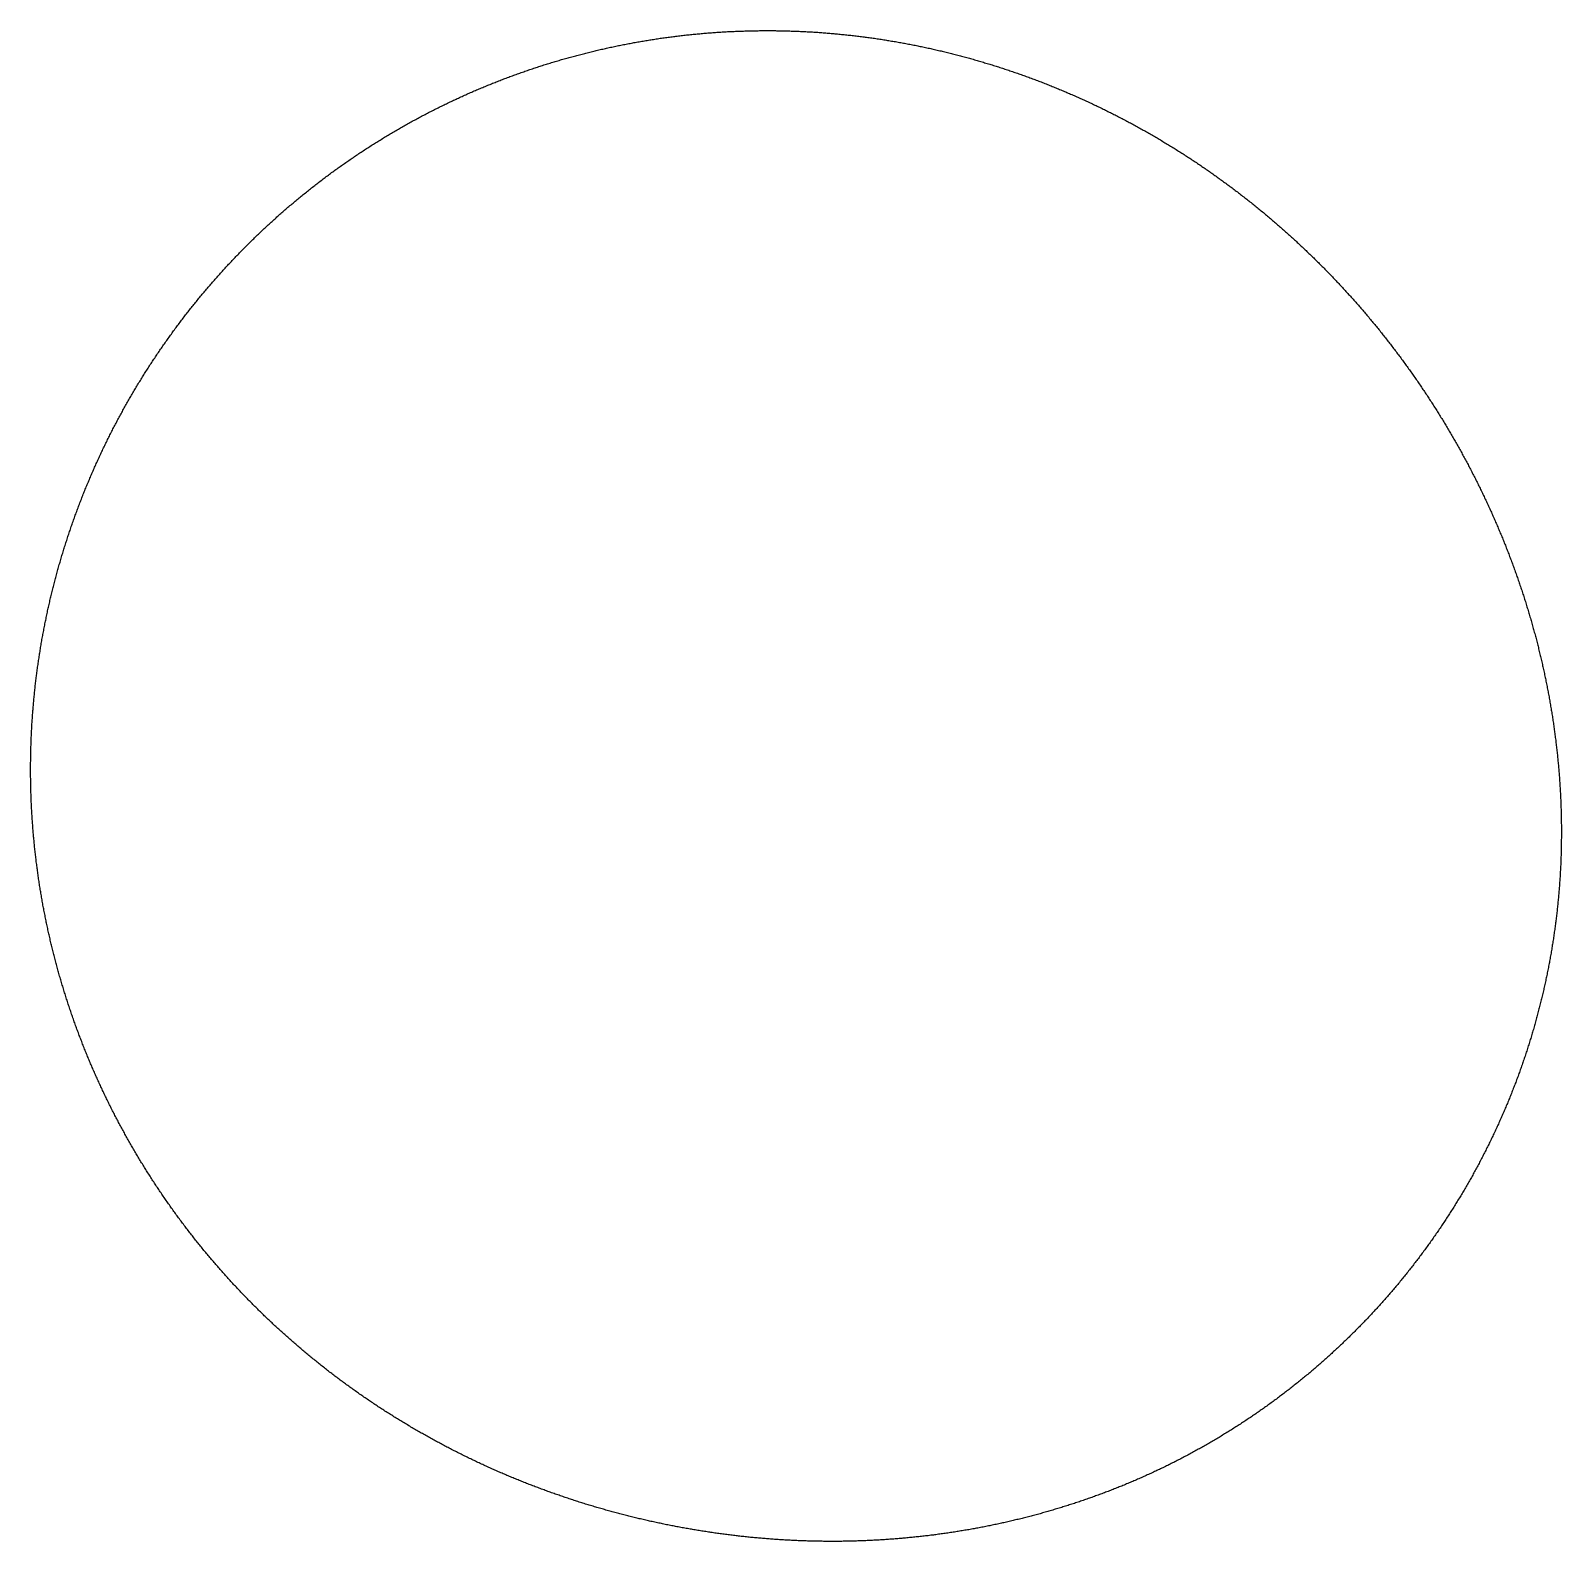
# Model space of a CAD drawing. Header units: metres. Extents: x -287 to 246, y -247 to 279.
import ezdxf

# ---------------------------------------------------------------- set-up
doc = ezdxf.new("R2010")
doc.units = ezdxf.units.M

msp = doc.modelspace()

# ---------------------------------------------------------------- linework, layer by layer
msp.add_lwpolyline([(245.51, 0), (245.51, -0.17), (245.51, -0.63), (245.51, -1.09), (245.5, -1.56), (245.5, -2.02), (245.49, -2.48), (245.49, -2.94), (245.48, -3.4), (245.48, -3.87), (245.47, -4.33), (245.47, -4.33), (245.46, -4.79), (245.45, -5.25), (245.44, -5.72), (245.43, -6.18), (245.42, -6.64), (245.41, -7.1), (245.4, -7.56), (245.38, -8.02), (245.37, -8.49), (245.35, -8.95), (245.33, -9.41), (245.32, -9.87), (245.3, -10.33), (245.28, -10.8), (245.26, -11.26), (245.24, -11.72), (245.22, -12.18), (245.19, -12.64), (245.17, -13.1), (245.14, -13.57), (245.12, -14.03), (245.09, -14.49), (245.06, -14.95), (245.03, -15.41), (245.01, -15.87), (244.97, -16.33), (244.94, -16.79), (244.91, -17.25), (244.88, -17.72), (244.84, -18.18), (244.81, -18.64), (244.77, -19.1), (244.74, -19.56), (244.7, -20.02), (244.66, -20.48), (244.62, -20.94), (244.58, -21.4), (244.54, -21.86), (244.5, -22.32), (244.46, -22.78), (244.41, -23.24), (244.37, -23.7), (244.32, -24.16), (244.28, -24.62), (244.23, -25.08), (244.18, -25.54), (244.14, -26), (244.09, -26.46), (244.04, -26.92), (243.99, -27.38), (243.93, -27.84), (243.88, -28.3), (243.83, -28.76), (243.77, -29.21), (243.72, -29.67), (243.66, -30.13), (243.6, -30.59), (243.55, -31.05), (243.49, -31.51), (243.43, -31.97), (243.37, -32.42), (243.31, -32.88), (243.24, -33.34), (243.18, -33.8), (243.12, -34.26), (243.05, -34.71), (242.98, -35.17), (242.92, -35.63), (242.85, -36.08), (242.78, -36.54), (242.71, -37), (242.64, -37.46), (242.57, -37.91), (242.5, -38.37), (242.43, -38.82), (242.35, -39.28), (242.28, -39.74), (242.2, -40.19), (242.13, -40.65), (242.05, -41.1), (241.97, -41.56), (241.9, -42.02), (241.82, -42.47), (241.74, -42.93), (241.65, -43.38), (241.57, -43.84), (241.49, -44.29), (241.41, -44.74), (241.32, -45.2), (241.24, -45.65), (241.15, -46.11), (241.06, -46.56), (240.97, -47.01), (240.88, -47.47), (240.79, -47.92), (240.7, -48.37), (240.61, -48.83), (240.52, -49.28), (240.43, -49.73), (240.33, -50.19), (240.24, -50.64), (240.14, -51.09), (240.05, -51.54), (239.95, -51.99), (239.85, -52.44), (239.75, -52.9), (239.65, -53.35), (239.55, -53.8), (239.45, -54.25), (239.35, -54.7), (239.24, -55.15), (239.14, -55.6), (239.03, -56.05), (238.93, -56.5), (238.82, -56.95), (238.71, -57.4), (238.6, -57.85), (238.5, -58.3), (238.39, -58.75), (238.27, -59.19), (238.16, -59.64), (238.05, -60.09), (237.94, -60.54), (237.82, -60.99), (237.71, -61.43), (237.59, -61.88), (237.47, -62.33), (237.36, -62.78), (237.24, -63.22), (237.12, -63.67), (237, -64.12), (236.88, -64.56), (236.75, -65.01), (236.63, -65.45), (236.51, -65.9), (236.38, -66.34), (236.26, -66.79), (236.13, -67.23), (236.01, -67.68), (235.88, -68.12), (235.75, -68.56), (235.62, -69.01), (235.49, -69.45), (235.36, -69.89), (235.23, -70.34), (235.09, -70.78), (234.96, -71.22), (234.82, -71.66), (234.69, -72.11), (234.55, -72.55), (234.42, -72.99), (234.28, -73.43), (234.14, -73.87), (234, -74.31), (233.86, -74.75), (233.72, -75.19), (233.58, -75.63), (233.43, -76.07), (233.29, -76.51), (233.15, -76.95), (233, -77.39), (232.86, -77.83), (232.71, -78.26), (232.56, -78.7), (232.41, -79.14), (232.26, -79.58), (232.11, -80.01), (231.96, -80.45), (231.81, -80.89), (231.66, -81.32), (231.5, -81.76), (231.35, -82.2), (231.19, -82.63), (231.04, -83.07), (230.88, -83.5), (230.72, -83.94), (230.57, -84.37), (230.41, -84.8), (230.25, -85.24), (230.09, -85.67), (229.92, -86.1), (229.76, -86.54), (229.6, -86.97), (229.43, -87.4), (229.27, -87.83), (229.1, -88.26), (228.94, -88.69), (228.77, -89.12), (228.6, -89.55), (228.43, -89.99), (228.26, -90.41), (228.09, -90.84), (227.92, -91.27), (227.75, -91.7), (227.58, -92.13), (227.4, -92.56), (227.23, -92.99), (227.05, -93.41), (226.88, -93.84), (226.7, -94.27), (226.52, -94.7), (226.34, -95.12), (226.16, -95.55), (225.98, -95.97), (225.8, -96.4), (225.62, -96.82), (225.44, -97.25), (225.25, -97.67), (225.07, -98.1), (224.88, -98.52), (224.7, -98.94), (224.51, -99.36), (224.32, -99.79), (224.14, -100.21), (223.95, -100.63), (223.76, -101.05), (223.57, -101.47), (223.37, -101.89), (223.18, -102.31), (222.99, -102.73), (222.8, -103.15), (222.6, -103.57), (222.41, -103.99), (222.21, -104.41), (222.01, -104.83), (221.82, -105.25), (221.62, -105.66), (221.42, -106.08), (221.22, -106.5), (221.02, -106.91), (220.81, -107.33), (220.61, -107.74), (220.41, -108.16), (220.21, -108.57), (220, -108.99), (219.79, -109.4), (219.59, -109.81), (219.38, -110.23), (219.17, -110.64), (218.97, -111.05), (218.76, -111.47), (218.55, -111.88), (218.33, -112.29), (218.12, -112.7), (217.91, -113.11), (217.7, -113.52), (217.48, -113.93), (217.27, -114.34), (217.05, -114.75), (216.84, -115.15), (216.62, -115.56), (216.4, -115.97), (216.18, -116.38), (215.96, -116.78), (215.74, -117.19), (215.52, -117.6), (215.3, -118), (215.08, -118.41), (214.85, -118.81), (214.63, -119.22), (214.41, -119.62), (214.18, -120.02), (213.95, -120.43), (213.73, -120.83), (213.5, -121.23), (213.27, -121.63), (213.04, -122.03), (212.81, -122.43), (212.58, -122.83), (212.35, -123.23), (212.12, -123.63), (211.88, -124.03), (211.65, -124.43), (211.41, -124.83), (211.18, -125.23), (210.94, -125.62), (210.71, -126.02), (210.47, -126.42), (210.23, -126.81), (209.99, -127.21), (209.75, -127.6), (209.51, -128), (209.27, -128.39), (209.03, -128.79), (208.79, -129.18), (208.54, -129.57), (208.3, -129.96), (208.05, -130.36), (207.81, -130.75), (207.56, -131.14), (207.31, -131.53), (207.06, -131.92), (206.82, -132.31), (206.57, -132.7), (206.32, -133.09), (206.07, -133.47), (205.81, -133.86), (205.56, -134.25), (205.31, -134.64), (205.06, -135.02), (204.8, -135.41), (204.55, -135.79), (204.29, -136.18), (204.03, -136.56), (203.78, -136.95), (203.52, -137.33), (203.26, -137.71), (203, -138.09), (202.74, -138.48), (202.48, -138.86), (202.22, -139.24), (201.95, -139.62), (201.69, -140), (201.43, -140.38), (201.16, -140.76), (200.9, -141.14), (200.63, -141.51), (200.36, -141.89), (200.1, -142.27), (199.83, -142.64), (199.56, -143.02), (199.29, -143.39), (199.02, -143.77), (198.75, -144.14), (198.48, -144.52), (198.2, -144.89), (197.93, -145.26), (197.66, -145.64), (197.38, -146.01), (197.11, -146.38), (196.83, -146.75), (196.56, -147.12), (196.28, -147.49), (196, -147.86), (195.72, -148.23), (195.44, -148.6), (195.16, -148.96), (194.88, -149.33), (194.6, -149.7), (194.32, -150.06), (194.04, -150.43), (193.75, -150.79), (193.47, -151.16), (193.18, -151.52), (192.9, -151.89), (192.61, -152.25), (192.32, -152.61), (192.04, -152.97), (191.75, -153.33), (191.46, -153.69), (191.17, -154.05), (190.88, -154.41), (190.59, -154.77), (190.3, -155.13), (190, -155.49), (189.71, -155.85), (189.42, -156.2), (189.12, -156.56), (188.83, -156.91), (188.53, -157.27), (188.24, -157.62), (187.94, -157.98), (187.64, -158.33), (187.34, -158.69), (187.04, -159.04), (186.74, -159.39), (186.44, -159.74), (186.14, -160.09), (185.84, -160.44), (185.54, -160.79), (185.24, -161.14), (184.93, -161.49), (184.63, -161.84), (184.32, -162.18), (184.02, -162.53), (183.71, -162.88), (183.4, -163.22), (183.1, -163.57), (182.79, -163.91), (182.48, -164.25), (182.17, -164.6), (181.86, -164.94), (181.55, -165.28), (181.24, -165.62), (180.93, -165.96), (180.61, -166.3), (180.3, -166.64), (179.99, -166.98), (179.67, -167.32), (179.36, -167.66), (179.04, -168), (178.72, -168.33), (178.41, -168.67), (178.09, -169.01), (177.77, -169.34), (177.45, -169.67), (177.13, -170.01), (176.81, -170.34), (176.49, -170.67), (176.17, -171.01), (175.85, -171.34), (175.52, -171.67), (175.2, -172), (174.88, -172.33), (174.55, -172.66), (174.23, -172.98), (173.9, -173.31), (173.57, -173.64), (173.25, -173.97), (172.92, -174.29), (172.59, -174.62), (172.26, -174.94), (171.93, -175.26), (171.6, -175.59), (171.27, -175.91), (170.94, -176.23), (170.61, -176.55), (170.28, -176.88), (169.94, -177.2), (169.61, -177.51), (169.27, -177.83), (168.94, -178.15), (168.6, -178.47), (168.27, -178.79), (167.93, -179.1), (167.59, -179.42), (167.25, -179.73), (166.92, -180.05), (166.58, -180.36), (166.24, -180.68), (165.9, -180.99), (165.56, -181.3), (165.21, -181.61), (164.87, -181.92), (164.53, -182.23), (164.19, -182.54), (163.84, -182.85), (163.5, -183.16), (163.15, -183.47), (162.81, -183.77), (162.46, -184.08), (162.11, -184.38), (161.77, -184.69), (161.42, -184.99), (161.07, -185.3), (160.72, -185.6), (160.37, -185.9), (160.02, -186.2), (159.67, -186.5), (159.32, -186.8), (158.97, -187.1), (158.62, -187.4), (158.26, -187.7), (157.91, -188), (157.55, -188.3), (157.2, -188.59), (156.84, -188.89), (156.49, -189.18), (156.13, -189.48), (155.78, -189.77), (155.42, -190.06), (155.06, -190.35), (154.7, -190.65), (154.34, -190.94), (153.98, -191.23), (153.62, -191.52), (153.26, -191.81), (152.9, -192.09), (152.54, -192.38), (152.18, -192.67), (151.81, -192.95), (151.45, -193.24), (151.09, -193.52), (150.72, -193.81), (150.36, -194.09), (149.99, -194.37), (149.62, -194.66), (149.26, -194.94), (148.89, -195.22), (148.52, -195.5), (148.15, -195.78), (147.79, -196.06), (147.42, -196.33), (147.05, -196.61), (146.68, -196.89), (146.31, -197.16), (145.93, -197.44), (145.56, -197.71), (145.19, -197.99), (144.82, -198.26), (144.44, -198.53), (144.07, -198.8), (143.7, -199.07), (143.32, -199.34), (142.95, -199.61), (142.57, -199.88), (142.19, -200.15), (141.82, -200.42), (141.44, -200.68), (141.06, -200.95), (140.68, -201.21), (140.3, -201.48), (139.92, -201.74), (139.54, -202.01), (139.16, -202.27), (138.78, -202.53), (138.4, -202.79), (138.02, -203.05), (137.64, -203.31), (137.25, -203.57), (136.87, -203.83), (136.49, -204.08), (136.1, -204.34), (135.72, -204.6), (135.33, -204.85), (134.95, -205.11), (134.56, -205.36), (134.17, -205.61), (133.78, -205.86), (133.4, -206.12), (133.01, -206.37), (132.62, -206.62), (132.23, -206.87), (131.84, -207.11), (131.45, -207.36), (131.06, -207.61), (130.67, -207.86), (130.28, -208.1), (129.89, -208.35), (129.49, -208.59), (129.1, -208.83), (128.71, -209.08), (128.31, -209.32), (127.92, -209.56), (127.53, -209.8), (127.13, -210.04), (126.73, -210.28), (126.34, -210.52), (125.94, -210.75), (125.55, -210.99), (125.15, -211.23), (124.75, -211.46), (124.35, -211.7), (123.95, -211.93), (123.55, -212.16), (123.15, -212.39), (122.75, -212.63), (122.35, -212.86), (121.95, -213.09), (121.55, -213.32), (121.15, -213.54), (120.75, -213.77), (120.35, -214), (119.94, -214.22), (119.54, -214.45), (119.14, -214.67), (118.73, -214.9), (118.33, -215.12), (117.92, -215.34), (117.52, -215.57), (117.11, -215.79), (116.7, -216.01), (116.3, -216.23), (115.89, -216.44), (115.48, -216.66), (115.07, -216.88), (114.67, -217.1), (114.26, -217.31), (113.85, -217.53), (113.44, -217.74), (113.03, -217.95), (112.62, -218.16), (112.21, -218.38), (111.8, -218.59), (111.38, -218.8), (110.97, -219.01), (110.56, -219.21), (110.15, -219.42), (109.73, -219.63), (109.32, -219.84), (108.91, -220.04), (108.49, -220.25), (108.08, -220.45), (107.66, -220.65), (107.25, -220.85), (106.83, -221.06), (106.41, -221.26), (106, -221.46), (105.58, -221.66), (105.16, -221.85), (104.74, -222.05), (104.33, -222.25), (103.91, -222.44), (103.49, -222.64), (103.07, -222.83), (102.65, -223.03), (102.23, -223.22), (101.81, -223.41), (101.39, -223.6), (100.97, -223.79), (100.55, -223.98), (100.13, -224.17), (99.7, -224.36), (99.28, -224.55), (98.86, -224.73), (98.43, -224.92), (98.01, -225.11), (97.59, -225.29), (97.16, -225.47), (96.74, -225.66), (96.31, -225.84), (95.89, -226.02), (95.46, -226.2), (95.04, -226.38), (94.61, -226.56), (94.18, -226.73), (93.76, -226.91), (93.33, -227.09), (92.9, -227.26), (92.47, -227.44), (92.05, -227.61), (91.62, -227.78), (91.19, -227.95), (90.76, -228.13), (90.33, -228.3), (89.9, -228.47), (89.47, -228.63), (89.04, -228.8), (88.61, -228.97), (88.18, -229.14), (87.75, -229.3), (87.31, -229.47), (86.88, -229.63), (86.45, -229.79), (86.02, -229.96), (85.58, -230.12), (85.15, -230.28), (84.72, -230.44), (84.28, -230.6), (83.85, -230.76), (83.41, -230.91), (82.98, -231.07), (82.54, -231.23), (82.11, -231.38), (81.67, -231.54), (81.24, -231.69), (80.8, -231.84), (80.37, -231.99), (79.93, -232.15), (79.49, -232.3), (79.06, -232.45), (78.62, -232.59), (78.18, -232.74), (77.74, -232.89), (77.3, -233.04), (76.87, -233.18), (76.43, -233.33), (75.99, -233.47), (75.55, -233.62), (75.11, -233.76), (74.67, -233.9), (74.23, -234.04), (73.79, -234.18), (73.35, -234.32), (72.91, -234.46), (72.47, -234.6), (72.02, -234.74), (71.58, -234.87), (71.14, -235.01), (70.7, -235.14), (70.26, -235.28), (69.81, -235.41), (69.37, -235.54), (68.93, -235.67), (68.49, -235.8), (68.04, -235.93), (67.6, -236.06), (67.15, -236.19), (66.71, -236.32), (66.27, -236.45), (65.82, -236.57), (65.38, -236.7), (64.93, -236.82), (64.49, -236.95), (64.04, -237.07), (63.6, -237.19), (63.15, -237.31), (62.7, -237.43), (62.26, -237.55), (61.81, -237.67), (61.36, -237.79), (60.92, -237.91), (60.47, -238.03), (60.02, -238.14), (59.58, -238.26), (59.13, -238.37), (58.68, -238.49), (58.23, -238.6), (57.78, -238.71), (57.33, -238.82), (56.89, -238.93), (56.44, -239.04), (55.99, -239.15), (55.54, -239.26), (55.09, -239.37), (54.64, -239.47), (54.19, -239.58), (53.74, -239.68), (53.29, -239.79), (52.84, -239.89), (52.39, -239.99), (51.94, -240.1), (51.49, -240.2), (51.04, -240.3), (50.58, -240.4), (50.13, -240.5), (49.68, -240.59), (49.23, -240.69), (48.78, -240.79), (48.33, -240.88), (47.87, -240.98), (47.42, -241.07), (46.97, -241.16), (46.52, -241.26), (46.06, -241.35), (45.61, -241.44), (45.16, -241.53), (44.7, -241.62), (44.25, -241.71), (43.8, -241.79), (43.34, -241.88), (42.89, -241.97), (42.43, -242.05), (41.98, -242.14), (41.52, -242.22), (41.07, -242.3), (40.62, -242.39), (40.16, -242.47), (39.71, -242.55), (39.25, -242.63), (38.79, -242.71), (38.34, -242.79), (37.88, -242.86), (37.43, -242.94), (36.97, -243.02), (36.52, -243.09), (36.06, -243.17), (35.6, -243.24), (35.15, -243.31), (34.69, -243.38), (34.23, -243.46), (33.78, -243.53), (33.32, -243.6), (32.86, -243.66), (32.41, -243.73), (31.95, -243.8), (31.49, -243.87), (31.03, -243.93), (30.58, -244), (30.12, -244.06), (29.66, -244.12), (29.2, -244.19), (28.75, -244.25), (28.29, -244.31), (27.83, -244.37), (27.37, -244.43), (26.91, -244.49), (26.45, -244.55), (26, -244.6), (25.54, -244.66), (25.08, -244.72), (24.62, -244.77), (24.16, -244.83), (23.7, -244.88), (23.24, -244.93), (22.78, -244.98), (22.32, -245.03), (21.87, -245.08), (21.41, -245.13), (20.95, -245.18), (20.49, -245.23), (20.03, -245.28), (19.57, -245.32), (19.11, -245.37), (18.65, -245.41), (18.19, -245.46), (17.73, -245.5), (17.27, -245.54), (16.81, -245.59), (16.35, -245.63), (15.89, -245.67), (15.43, -245.71), (14.97, -245.75), (14.5, -245.78), (14.04, -245.82), (13.58, -245.86), (13.12, -245.89), (12.66, -245.93), (12.2, -245.96), (11.74, -245.99), (11.28, -246.03), (10.82, -246.06), (10.36, -246.09), (9.9, -246.12), (9.43, -246.15), (8.97, -246.18), (8.51, -246.21), (8.05, -246.23), (7.59, -246.26), (7.13, -246.29), (6.67, -246.31), (6.21, -246.33), (5.74, -246.36), (5.28, -246.38), (4.82, -246.4), (4.36, -246.42), (3.9, -246.44), (3.44, -246.46), (2.97, -246.48), (2.51, -246.5), (2.05, -246.52), (1.59, -246.53), (1.13, -246.55), (0.66, -246.56), (0.2, -246.58), (-0.26, -246.59), (-0.72, -246.61), (-1.18, -246.62), (-1.65, -246.63), (-2.11, -246.64), (-2.57, -246.65), (-3.03, -246.66), (-3.49, -246.67), (-3.96, -246.67), (-4.42, -246.68), (-4.88, -246.69), (-5.34, -246.69), (-5.8, -246.7), (-6.27, -246.7), (-6.73, -246.7), (-7.19, -246.7), (-7.65, -246.71), (-8.11, -246.71), (-8.58, -246.71), (-9.04, -246.7), (-9.5, -246.7), (-9.96, -246.7), (-10.42, -246.7), (-10.89, -246.69), (-11.35, -246.69), (-11.81, -246.68), (-12.27, -246.68), (-12.74, -246.67), (-13.2, -246.66), (-13.66, -246.66), (-14.12, -246.65), (-14.58, -246.64), (-15.05, -246.63), (-15.51, -246.61), (-15.97, -246.6), (-16.43, -246.59), (-16.89, -246.58), (-17.36, -246.56), (-17.82, -246.55), (-18.28, -246.53), (-18.74, -246.51), (-19.2, -246.5), (-19.66, -246.48), (-20.13, -246.46), (-20.59, -246.44), (-21.05, -246.42), (-21.51, -246.4), (-21.97, -246.38), (-22.43, -246.36), (-22.9, -246.33), (-23.36, -246.31), (-23.82, -246.28), (-24.28, -246.26), (-24.74, -246.23), (-25.2, -246.21), (-25.66, -246.18), (-26.13, -246.15), (-26.59, -246.12), (-27.05, -246.09), (-27.51, -246.06), (-27.97, -246.03), (-28.43, -246), (-28.89, -245.96), (-29.35, -245.93), (-29.81, -245.9), (-30.27, -245.86), (-30.74, -245.83), (-31.2, -245.79), (-31.66, -245.75), (-32.12, -245.71), (-32.58, -245.68), (-33.04, -245.64), (-33.5, -245.6), (-33.96, -245.56), (-34.42, -245.51), (-34.88, -245.47), (-35.34, -245.43), (-35.8, -245.38), (-36.26, -245.34), (-36.72, -245.3), (-37.18, -245.25), (-37.64, -245.2), (-38.1, -245.16), (-38.56, -245.11), (-39.02, -245.06), (-39.48, -245.01), (-39.94, -244.96), (-40.4, -244.91), (-40.85, -244.86), (-41.31, -244.8), (-41.77, -244.75), (-42.23, -244.7), (-42.69, -244.64), (-43.15, -244.59), (-43.61, -244.53), (-44.07, -244.47), (-44.53, -244.41), (-44.98, -244.36), (-45.44, -244.3), (-45.9, -244.24), (-46.36, -244.18), (-46.82, -244.12), (-47.27, -244.05), (-47.73, -243.99), (-48.19, -243.93), (-48.65, -243.86), (-49.11, -243.8), (-49.56, -243.73), (-50.02, -243.67), (-50.48, -243.6), (-50.93, -243.53), (-51.39, -243.46), (-51.85, -243.39), (-52.31, -243.32), (-52.76, -243.25), (-53.22, -243.18), (-53.67, -243.11), (-54.13, -243.04), (-54.59, -242.96), (-55.04, -242.89), (-55.5, -242.81), (-55.96, -242.74), (-56.41, -242.66), (-56.87, -242.59), (-57.32, -242.51), (-57.78, -242.43), (-58.23, -242.35), (-58.69, -242.27), (-59.14, -242.19), (-59.6, -242.11), (-60.05, -242.03), (-60.51, -241.94), (-60.96, -241.86), (-61.42, -241.77), (-61.87, -241.69), (-62.32, -241.6), (-62.78, -241.52), (-63.23, -241.43), (-63.69, -241.34), (-64.14, -241.25), (-64.59, -241.16), (-65.05, -241.07), (-65.5, -240.98), (-65.95, -240.89), (-66.41, -240.8), (-66.86, -240.71), (-67.31, -240.61), (-67.76, -240.52), (-68.22, -240.42), (-68.67, -240.33), (-69.12, -240.23), (-69.57, -240.13), (-70.02, -240.04), (-70.47, -239.94), (-70.93, -239.84), (-71.38, -239.74), (-71.83, -239.64), (-72.28, -239.54), (-72.73, -239.43), (-73.18, -239.33), (-73.63, -239.23), (-74.08, -239.12), (-74.53, -239.02), (-74.98, -238.91), (-75.43, -238.81), (-75.88, -238.7), (-76.33, -238.59), (-76.78, -238.48), (-77.23, -238.37), (-77.68, -238.26), (-78.12, -238.15), (-78.57, -238.04), (-79.02, -237.93), (-79.47, -237.82), (-79.92, -237.7), (-80.37, -237.59), (-80.81, -237.47), (-81.26, -237.36), (-81.71, -237.24), (-82.15, -237.13), (-82.6, -237.01), (-83.05, -236.89), (-83.49, -236.77), (-83.94, -236.65), (-84.39, -236.53), (-84.83, -236.41), (-85.28, -236.29), (-85.72, -236.16), (-86.17, -236.04), (-86.61, -235.92), (-87.06, -235.79), (-87.5, -235.67), (-87.95, -235.54), (-88.39, -235.41), (-88.84, -235.29), (-89.28, -235.16), (-89.73, -235.03), (-90.17, -234.9), (-90.61, -234.77), (-91.06, -234.64), (-91.5, -234.51), (-91.94, -234.37), (-92.38, -234.24), (-92.83, -234.11), (-93.27, -233.97), (-93.71, -233.84), (-94.15, -233.7), (-94.59, -233.56), (-95.03, -233.43), (-95.48, -233.29), (-95.92, -233.15), (-96.36, -233.01), (-96.8, -232.87), (-97.24, -232.73), (-97.68, -232.59), (-98.12, -232.44), (-98.56, -232.3), (-99, -232.16), (-99.43, -232.01), (-99.87, -231.87), (-100.31, -231.72), (-100.75, -231.58), (-101.19, -231.43), (-101.63, -231.28), (-102.06, -231.13), (-102.5, -230.98), (-102.94, -230.83), (-103.37, -230.68), (-103.81, -230.53), (-104.25, -230.38), (-104.68, -230.23), (-105.12, -230.07), (-105.56, -229.92), (-105.99, -229.76), (-106.43, -229.61), (-106.86, -229.45), (-107.3, -229.3), (-107.73, -229.14), (-108.16, -228.98), (-108.6, -228.82), (-109.03, -228.66), (-109.46, -228.5), (-109.9, -228.34), (-110.33, -228.18), (-110.76, -228.01), (-111.2, -227.85), (-111.63, -227.69), (-112.06, -227.52), (-112.49, -227.36), (-112.92, -227.19), (-113.35, -227.02), (-113.78, -226.86), (-114.21, -226.69), (-114.64, -226.52), (-115.07, -226.35), (-115.5, -226.18), (-115.93, -226.01), (-116.36, -225.84), (-116.79, -225.67), (-117.22, -225.49), (-117.65, -225.32), (-118.08, -225.15), (-118.5, -224.97), (-118.93, -224.8), (-119.36, -224.62), (-119.79, -224.44), (-120.21, -224.26), (-120.64, -224.09), (-121.06, -223.91), (-121.49, -223.73), (-121.92, -223.55), (-122.34, -223.37), (-122.77, -223.18), (-123.19, -223), (-123.61, -222.82), (-124.04, -222.63), (-124.46, -222.45), (-124.89, -222.26), (-125.31, -222.08), (-125.73, -221.89), (-126.15, -221.7), (-126.58, -221.52), (-127, -221.33), (-127.42, -221.14), (-127.84, -220.95), (-128.26, -220.76), (-128.68, -220.57), (-129.1, -220.37), (-129.52, -220.18), (-129.94, -219.99), (-130.36, -219.79), (-130.78, -219.6), (-131.2, -219.4), (-131.62, -219.21), (-132.04, -219.01), (-132.45, -218.81), (-132.87, -218.61), (-133.29, -218.42), (-133.7, -218.22), (-134.12, -218.02), (-134.54, -217.81), (-134.95, -217.61), (-135.37, -217.41), (-135.78, -217.21), (-136.2, -217), (-136.61, -216.8), (-137.03, -216.59), (-137.44, -216.39), (-137.85, -216.18), (-138.27, -215.98), (-138.68, -215.77), (-139.09, -215.56), (-139.51, -215.35), (-139.92, -215.14), (-140.33, -214.93), (-140.74, -214.72), (-141.15, -214.51), (-141.56, -214.29), (-141.97, -214.08), (-142.38, -213.87), (-142.79, -213.65), (-143.2, -213.44), (-143.61, -213.22), (-144.02, -213.01), (-144.42, -212.79), (-144.83, -212.57), (-145.24, -212.35), (-145.65, -212.13), (-146.05, -211.91), (-146.46, -211.69), (-146.86, -211.47), (-147.27, -211.25), (-147.67, -211.03), (-148.08, -210.8), (-148.48, -210.58), (-148.89, -210.36), (-149.29, -210.13), (-149.69, -209.91), (-150.1, -209.68), (-150.5, -209.45), (-150.9, -209.22), (-151.3, -209), (-151.7, -208.77), (-152.1, -208.54), (-152.51, -208.31), (-152.91, -208.07), (-153.31, -207.84), (-153.7, -207.61), (-154.1, -207.38), (-154.5, -207.14), (-154.9, -206.91), (-155.3, -206.67), (-155.7, -206.44), (-156.09, -206.2), (-156.49, -205.96), (-156.89, -205.73), (-157.28, -205.49), (-157.68, -205.25), (-158.07, -205.01), (-158.47, -204.77), (-158.86, -204.53), (-159.26, -204.29), (-159.65, -204.04), (-160.04, -203.8), (-160.43, -203.56), (-160.83, -203.31), (-161.22, -203.07), (-161.61, -202.82), (-162, -202.58), (-162.39, -202.33), (-162.78, -202.08), (-163.17, -201.83), (-163.56, -201.59), (-163.95, -201.34), (-164.34, -201.09), (-164.73, -200.84), (-165.12, -200.58), (-165.5, -200.33), (-165.89, -200.08), (-166.28, -199.83), (-166.66, -199.57), (-167.05, -199.32), (-167.43, -199.06), (-167.82, -198.81), (-168.2, -198.55), (-168.59, -198.29), (-168.97, -198.04), (-169.35, -197.78), (-169.74, -197.52), (-170.12, -197.26), (-170.5, -197), (-170.88, -196.74), (-171.26, -196.48), (-171.64, -196.21), (-172.02, -195.95), (-172.4, -195.69), (-172.78, -195.42), (-173.16, -195.16), (-173.54, -194.89), (-173.92, -194.63), (-174.29, -194.36), (-174.67, -194.09), (-175.05, -193.82), (-175.42, -193.55), (-175.8, -193.29), (-176.17, -193.02), (-176.55, -192.75), (-176.92, -192.47), (-177.3, -192.2), (-177.67, -191.93), (-178.04, -191.66), (-178.41, -191.38), (-178.79, -191.11), (-179.16, -190.83), (-179.53, -190.56), (-179.9, -190.28), (-180.27, -190.01), (-180.64, -189.73), (-181.01, -189.45), (-181.38, -189.17), (-181.74, -188.89), (-182.11, -188.61), (-182.48, -188.33), (-182.85, -188.05), (-183.21, -187.77), (-183.58, -187.49), (-183.94, -187.2), (-184.31, -186.92), (-184.67, -186.64), (-185.04, -186.35), (-185.4, -186.07), (-185.76, -185.78), (-186.13, -185.49), (-186.49, -185.2), (-186.85, -184.92), (-187.21, -184.63), (-187.57, -184.34), (-187.93, -184.05), (-188.29, -183.76), (-188.65, -183.47), (-189.01, -183.18), (-189.37, -182.88), (-189.72, -182.59), (-190.08, -182.3), (-190.44, -182), (-190.79, -181.71), (-191.15, -181.41), (-191.5, -181.12), (-191.86, -180.82), (-192.21, -180.53), (-192.57, -180.23), (-192.92, -179.93), (-193.27, -179.63), (-193.62, -179.33), (-193.97, -179.03), (-194.33, -178.73), (-194.68, -178.43), (-195.03, -178.13), (-195.38, -177.83), (-195.72, -177.52), (-196.07, -177.22), (-196.42, -176.91), (-196.77, -176.61), (-197.11, -176.3), (-197.46, -176), (-197.81, -175.69), (-198.15, -175.38), (-198.5, -175.08), (-198.84, -174.77), (-199.18, -174.46), (-199.53, -174.15), (-199.87, -173.84), (-200.21, -173.53), (-200.55, -173.22), (-200.9, -172.91), (-201.24, -172.59), (-201.58, -172.28), (-201.92, -171.97), (-202.25, -171.65), (-202.59, -171.34), (-202.93, -171.02), (-203.27, -170.71), (-203.6, -170.39), (-203.94, -170.07), (-204.28, -169.76), (-204.61, -169.44), (-204.95, -169.12), (-205.28, -168.8), (-205.61, -168.48), (-205.95, -168.16), (-206.28, -167.84), (-206.61, -167.52), (-206.94, -167.19), (-207.27, -166.87), (-207.6, -166.55), (-207.93, -166.22), (-208.26, -165.9), (-208.59, -165.58), (-208.92, -165.25), (-209.25, -164.92), (-209.57, -164.6), (-209.9, -164.27), (-210.22, -163.94), (-210.55, -163.61), (-210.87, -163.28), (-211.2, -162.95), (-211.52, -162.62), (-211.84, -162.29), (-212.17, -161.96), (-212.49, -161.63), (-212.81, -161.3), (-213.13, -160.97), (-213.45, -160.63), (-213.77, -160.3), (-214.09, -159.96), (-214.41, -159.63), (-214.73, -159.29), (-215.04, -158.96), (-215.36, -158.62), (-215.68, -158.28), (-215.99, -157.95), (-216.31, -157.61), (-216.62, -157.27), (-216.93, -156.93), (-217.25, -156.59), (-217.56, -156.25), (-217.87, -155.91), (-218.18, -155.57), (-218.49, -155.23), (-218.8, -154.88), (-219.11, -154.54), (-219.42, -154.2), (-219.73, -153.85), (-220.04, -153.51), (-220.35, -153.16), (-220.65, -152.82), (-220.96, -152.47), (-221.26, -152.12), (-221.57, -151.78), (-221.87, -151.43), (-222.18, -151.08), (-222.48, -150.73), (-222.78, -150.38), (-223.08, -150.03), (-223.39, -149.68), (-223.69, -149.33), (-223.99, -148.98), (-224.29, -148.63), (-224.58, -148.28), (-224.88, -147.92), (-225.18, -147.57), (-225.48, -147.21), (-225.77, -146.86), (-226.07, -146.51), (-226.36, -146.15), (-226.66, -145.79), (-226.95, -145.44), (-227.25, -145.08), (-227.54, -144.72), (-227.83, -144.36), (-228.12, -144.01), (-228.41, -143.65), (-228.7, -143.29), (-228.99, -142.93), (-229.28, -142.57), (-229.57, -142.21), (-229.86, -141.84), (-230.15, -141.48), (-230.43, -141.12), (-230.72, -140.76), (-231, -140.39), (-231.29, -140.03), (-231.57, -139.66), (-231.86, -139.3), (-232.14, -138.93), (-232.42, -138.57), (-232.7, -138.2), (-232.98, -137.83), (-233.26, -137.47), (-233.54, -137.1), (-233.82, -136.73), (-234.1, -136.36), (-234.38, -135.99), (-234.66, -135.62), (-234.93, -135.25), (-235.21, -134.88), (-235.48, -134.51), (-235.76, -134.14), (-236.03, -133.77), (-236.3, -133.39), (-236.58, -133.02), (-236.85, -132.65), (-237.12, -132.27), (-237.39, -131.9), (-237.66, -131.52), (-237.93, -131.15), (-238.2, -130.77), (-238.47, -130.4), (-238.73, -130.02), (-239, -129.64), (-239.27, -129.26), (-239.53, -128.88), (-239.8, -128.51), (-240.06, -128.13), (-240.33, -127.75), (-240.59, -127.37), (-240.85, -126.99), (-241.11, -126.61), (-241.37, -126.22), (-241.63, -125.84), (-241.89, -125.46), (-242.15, -125.08), (-242.41, -124.69), (-242.67, -124.31), (-242.92, -123.93), (-243.18, -123.54), (-243.43, -123.16), (-243.69, -122.77), (-243.94, -122.38), (-244.2, -122), (-244.45, -121.61), (-244.7, -121.22), (-244.95, -120.84), (-245.2, -120.45), (-245.45, -120.06), (-245.7, -119.67), (-245.95, -119.28), (-246.2, -118.89), (-246.45, -118.5), (-246.69, -118.11), (-246.94, -117.72), (-247.19, -117.33), (-247.43, -116.93), (-247.67, -116.54), (-247.92, -116.15), (-248.16, -115.76), (-248.4, -115.36), (-248.64, -114.97), (-248.88, -114.57), (-249.12, -114.18), (-249.36, -113.78), (-249.6, -113.39), (-249.84, -112.99), (-250.08, -112.59), (-250.31, -112.2), (-250.55, -111.8), (-250.78, -111.4), (-251.02, -111), (-251.25, -110.61), (-251.49, -110.21), (-251.72, -109.81), (-251.95, -109.41), (-252.18, -109.01), (-252.41, -108.61), (-252.64, -108.2), (-252.87, -107.8), (-253.1, -107.4), (-253.32, -107), (-253.55, -106.6), (-253.78, -106.19), (-254, -105.79), (-254.23, -105.39), (-254.45, -104.98), (-254.67, -104.58), (-254.9, -104.17), (-255.12, -103.77), (-255.34, -103.36), (-255.56, -102.95), (-255.78, -102.55), (-256, -102.14), (-256.22, -101.73), (-256.43, -101.33), (-256.65, -100.92), (-256.87, -100.51), (-257.08, -100.1), (-257.3, -99.69), (-257.51, -99.28), (-257.72, -98.87), (-257.94, -98.46), (-258.15, -98.05), (-258.36, -97.64), (-258.57, -97.23), (-258.78, -96.82), (-258.99, -96.4), (-259.2, -95.99), (-259.4, -95.58), (-259.61, -95.17), (-259.82, -94.75), (-260.02, -94.34), (-260.23, -93.92), (-260.43, -93.51), (-260.63, -93.09), (-260.84, -92.68), (-261.04, -92.26), (-261.24, -91.85), (-261.44, -91.43), (-261.64, -91.01), (-261.84, -90.6), (-262.04, -90.18), (-262.23, -89.76), (-262.43, -89.34), (-262.63, -88.92), (-262.82, -88.5), (-263.02, -88.09), (-263.21, -87.67), (-263.4, -87.25), (-263.59, -86.83), (-263.79, -86.41), (-263.98, -85.98), (-264.17, -85.56), (-264.36, -85.14), (-264.54, -84.72), (-264.73, -84.3), (-264.92, -83.87), (-265.11, -83.45), (-265.29, -83.03), (-265.48, -82.6), (-265.66, -82.18), (-265.84, -81.76), (-266.03, -81.33), (-266.21, -80.91), (-266.39, -80.48), (-266.57, -80.06), (-266.75, -79.63), (-266.93, -79.2), (-267.1, -78.78), (-267.28, -78.35), (-267.46, -77.92), (-267.63, -77.5), (-267.81, -77.07), (-267.98, -76.64), (-268.16, -76.21), (-268.33, -75.78), (-268.5, -75.36), (-268.67, -74.93), (-268.84, -74.5), (-269.01, -74.07), (-269.18, -73.64), (-269.35, -73.21), (-269.52, -72.78), (-269.69, -72.34), (-269.85, -71.91), (-270.02, -71.48), (-270.18, -71.05), (-270.34, -70.62), (-270.51, -70.19), (-270.67, -69.75), (-270.83, -69.32), (-270.99, -68.89), (-271.15, -68.45), (-271.31, -68.02), (-271.47, -67.59), (-271.63, -67.15), (-271.78, -66.72), (-271.94, -66.28), (-272.1, -65.85), (-272.25, -65.41), (-272.4, -64.97), (-272.56, -64.54), (-272.71, -64.1), (-272.86, -63.67), (-273.01, -63.23), (-273.16, -62.79), (-273.31, -62.35), (-273.46, -61.92), (-273.61, -61.48), (-273.75, -61.04), (-273.9, -60.6), (-274.05, -60.16), (-274.19, -59.72), (-274.33, -59.29), (-274.48, -58.85), (-274.62, -58.41), (-274.76, -57.97), (-274.9, -57.53), (-275.04, -57.09), (-275.18, -56.65), (-275.32, -56.2), (-275.46, -55.76), (-275.59, -55.32), (-275.73, -54.88), (-275.87, -54.44), (-276, -54), (-276.13, -53.55), (-276.27, -53.11), (-276.4, -52.67), (-276.53, -52.23), (-276.66, -51.78), (-276.79, -51.34), (-276.92, -50.9), (-277.05, -50.45), (-277.18, -50.01), (-277.3, -49.56), (-277.43, -49.12), (-277.55, -48.67), (-277.68, -48.23), (-277.8, -47.78), (-277.92, -47.34), (-278.05, -46.89), (-278.17, -46.45), (-278.29, -46), (-278.41, -45.55), (-278.53, -45.11), (-278.65, -44.66), (-278.76, -44.21), (-278.88, -43.77), (-278.99, -43.32), (-279.11, -42.87), (-279.22, -42.42), (-279.34, -41.98), (-279.45, -41.53), (-279.56, -41.08), (-279.67, -40.63), (-279.78, -40.18), (-279.89, -39.73), (-280, -39.28), (-280.11, -38.83), (-280.22, -38.38), (-280.32, -37.93), (-280.43, -37.48), (-280.53, -37.03), (-280.64, -36.58), (-280.74, -36.13), (-280.84, -35.68), (-280.94, -35.23), (-281.04, -34.78), (-281.14, -34.33), (-281.24, -33.88), (-281.34, -33.43), (-281.44, -32.98), (-281.54, -32.52), (-281.63, -32.07), (-281.73, -31.62), (-281.82, -31.17), (-281.92, -30.71), (-282.01, -30.26), (-282.1, -29.81), (-282.19, -29.36), (-282.28, -28.9), (-282.37, -28.45), (-282.46, -28), (-282.55, -27.54), (-282.64, -27.09), (-282.72, -26.63), (-282.81, -26.18), (-282.89, -25.73), (-282.98, -25.27), (-283.06, -24.82), (-283.14, -24.36), (-283.22, -23.91), (-283.3, -23.45), (-283.38, -23), (-283.46, -22.54), (-283.54, -22.09), (-283.62, -21.63), (-283.7, -21.18), (-283.77, -20.72), (-283.85, -20.26), (-283.92, -19.81), (-284, -19.35), (-284.07, -18.89), (-284.14, -18.44), (-284.21, -17.98), (-284.28, -17.52), (-284.35, -17.07), (-284.42, -16.61), (-284.49, -16.15), (-284.56, -15.7), (-284.62, -15.24), (-284.69, -14.78), (-284.75, -14.32), (-284.82, -13.87), (-284.88, -13.41), (-284.94, -12.95), (-285, -12.49), (-285.06, -12.03), (-285.12, -11.58), (-285.18, -11.12), (-285.24, -10.66), (-285.3, -10.2), (-285.35, -9.74), (-285.41, -9.28), (-285.46, -8.83), (-285.52, -8.37), (-285.57, -7.91), (-285.62, -7.45), (-285.68, -6.99), (-285.73, -6.53), (-285.78, -6.07), (-285.83, -5.61), (-285.88, -5.15), (-285.92, -4.69), (-285.97, -4.23), (-286.02, -3.77), (-286.06, -3.31), (-286.11, -2.85), (-286.15, -2.39), (-286.19, -1.93), (-286.23, -1.47), (-286.27, -1.01), (-286.32, -0.55), (-286.35, -0.09), (-286.39, 0.37), (-286.43, 0.83), (-286.47, 1.29), (-286.5, 1.75), (-286.54, 2.21), (-286.57, 2.67), (-286.61, 3.13), (-286.64, 3.6), (-286.67, 4.06), (-286.71, 4.52), (-286.74, 4.98), (-286.77, 5.44), (-286.79, 5.9), (-286.82, 6.36), (-286.85, 6.82), (-286.88, 7.28), (-286.9, 7.75), (-286.93, 8.21), (-286.95, 8.67), (-286.97, 9.13), (-287, 9.59), (-287.02, 10.05), (-287.04, 10.52), (-287.06, 10.98), (-287.08, 11.44), (-287.1, 11.9), (-287.11, 12.36), (-287.13, 12.82), (-287.15, 13.29), (-287.16, 13.75), (-287.17, 14.21), (-287.19, 14.67), (-287.2, 15.13), (-287.21, 15.6), (-287.22, 16.06), (-287.23, 16.52), (-287.24, 16.98), (-287.25, 17.44), (-287.26, 17.91), (-287.27, 18.37), (-287.27, 18.83), (-287.28, 19.29), (-287.28, 19.75), (-287.28, 20.22), (-287.29, 20.68), (-287.29, 21.14), (-287.29, 21.6), (-287.29, 22.06), (-287.29, 22.53), (-287.29, 22.99), (-287.29, 23.45), (-287.28, 23.91), (-287.28, 24.38), (-287.27, 24.84), (-287.27, 25.3), (-287.26, 25.76), (-287.25, 26.22), (-287.25, 26.69), (-287.24, 27.15), (-287.23, 27.61), (-287.22, 28.07), (-287.21, 28.53), (-287.19, 29), (-287.18, 29.46), (-287.17, 29.92), (-287.15, 30.38), (-287.14, 30.84), (-287.12, 31.31), (-287.1, 31.77), (-287.09, 32.23), (-287.07, 32.69), (-287.05, 33.15), (-287.03, 33.61), (-287.01, 34.08), (-286.98, 34.54), (-286.96, 35), (-286.94, 35.46), (-286.91, 35.92), (-286.89, 36.38), (-286.86, 36.84), (-286.84, 37.31), (-286.81, 37.77), (-286.78, 38.23), (-286.75, 38.69), (-286.72, 39.15), (-286.69, 39.61), (-286.66, 40.07), (-286.62, 40.53), (-286.59, 40.99), (-286.56, 41.46), (-286.52, 41.92), (-286.48, 42.38), (-286.45, 42.84), (-286.41, 43.3), (-286.37, 43.76), (-286.33, 44.22), (-286.29, 44.68), (-286.25, 45.14), (-286.21, 45.6), (-286.17, 46.06), (-286.12, 46.52), (-286.08, 46.98), (-286.04, 47.44), (-285.99, 47.9), (-285.94, 48.36), (-285.9, 48.82), (-285.85, 49.28), (-285.8, 49.74), (-285.75, 50.2), (-285.7, 50.66), (-285.65, 51.12), (-285.59, 51.58), (-285.54, 52.03), (-285.49, 52.49), (-285.43, 52.95), (-285.38, 53.41), (-285.32, 53.87), (-285.26, 54.33), (-285.2, 54.79), (-285.15, 55.25), (-285.09, 55.7), (-285.02, 56.16), (-284.96, 56.62), (-284.9, 57.08), (-284.84, 57.54), (-284.77, 57.99), (-284.71, 58.45), (-284.64, 58.91), (-284.58, 59.37), (-284.51, 59.82), (-284.44, 60.28), (-284.37, 60.74), (-284.3, 61.19), (-284.23, 61.65), (-284.16, 62.11), (-284.09, 62.56), (-284.02, 63.02), (-283.94, 63.48), (-283.87, 63.93), (-283.8, 64.39), (-283.72, 64.84), (-283.64, 65.3), (-283.56, 65.76), (-283.49, 66.21), (-283.41, 66.67), (-283.33, 67.12), (-283.25, 67.58), (-283.16, 68.03), (-283.08, 68.49), (-283, 68.94), (-282.91, 69.39), (-282.83, 69.85), (-282.74, 70.3), (-282.66, 70.76), (-282.57, 71.21), (-282.48, 71.66), (-282.39, 72.12), (-282.3, 72.57), (-282.21, 73.02), (-282.12, 73.48), (-282.03, 73.93), (-281.93, 74.38), (-281.84, 74.83), (-281.75, 75.29), (-281.65, 75.74), (-281.55, 76.19), (-281.46, 76.64), (-281.36, 77.09), (-281.26, 77.55), (-281.16, 78), (-281.06, 78.45), (-280.96, 78.9), (-280.86, 79.35), (-280.75, 79.8), (-280.65, 80.25), (-280.55, 80.7), (-280.44, 81.15), (-280.34, 81.6), (-280.23, 82.05), (-280.12, 82.5), (-280.01, 82.95), (-279.9, 83.4), (-279.79, 83.85), (-279.68, 84.3), (-279.57, 84.74), (-279.46, 85.19), (-279.35, 85.64), (-279.23, 86.09), (-279.12, 86.54), (-279, 86.98), (-278.88, 87.43), (-278.77, 87.88), (-278.65, 88.32), (-278.53, 88.77), (-278.41, 89.22), (-278.29, 89.66), (-278.17, 90.11), (-278.05, 90.56), (-277.92, 91), (-277.8, 91.45), (-277.68, 91.89), (-277.55, 92.34), (-277.43, 92.78), (-277.3, 93.23), (-277.17, 93.67), (-277.04, 94.11), (-276.91, 94.56), (-276.78, 95), (-276.65, 95.44), (-276.52, 95.89), (-276.39, 96.33), (-276.26, 96.77), (-276.12, 97.21), (-275.99, 97.66), (-275.85, 98.1), (-275.72, 98.54), (-275.58, 98.98), (-275.44, 99.42), (-275.3, 99.86), (-275.16, 100.3), (-275.02, 100.74), (-274.88, 101.18), (-274.74, 101.62), (-274.6, 102.06), (-274.45, 102.5), (-274.31, 102.94), (-274.17, 103.38), (-274.02, 103.82), (-273.87, 104.26), (-273.73, 104.7), (-273.58, 105.13), (-273.43, 105.57), (-273.28, 106.01), (-273.13, 106.45), (-272.98, 106.88), (-272.83, 107.32), (-272.67, 107.75), (-272.52, 108.19), (-272.37, 108.63), (-272.21, 109.06), (-272.06, 109.5), (-271.9, 109.93), (-271.74, 110.37), (-271.58, 110.8), (-271.42, 111.23), (-271.26, 111.67), (-271.1, 112.1), (-270.94, 112.53), (-270.78, 112.97), (-270.62, 113.4), (-270.45, 113.83), (-270.29, 114.26), (-270.13, 114.7), (-269.96, 115.13), (-269.79, 115.56), (-269.63, 115.99), (-269.46, 116.42), (-269.29, 116.85), (-269.12, 117.28), (-268.95, 117.71), (-268.78, 118.14), (-268.6, 118.57), (-268.43, 118.99), (-268.26, 119.42), (-268.08, 119.85), (-267.91, 120.28), (-267.73, 120.71), (-267.56, 121.13), (-267.38, 121.56), (-267.2, 121.99), (-267.02, 122.41), (-266.84, 122.84), (-266.66, 123.26), (-266.48, 123.69), (-266.3, 124.11), (-266.12, 124.54), (-265.93, 124.96), (-265.75, 125.39), (-265.56, 125.81), (-265.38, 126.23), (-265.19, 126.66), (-265, 127.08), (-264.82, 127.5), (-264.63, 127.92), (-264.44, 128.34), (-264.25, 128.76), (-264.06, 129.19), (-263.87, 129.61), (-263.67, 130.03), (-263.48, 130.45), (-263.29, 130.86), (-263.09, 131.28), (-262.89, 131.7), (-262.7, 132.12), (-262.5, 132.54), (-262.3, 132.96), (-262.11, 133.37), (-261.91, 133.79), (-261.71, 134.21), (-261.51, 134.62), (-261.3, 135.04), (-261.1, 135.46), (-260.9, 135.87), (-260.69, 136.29), (-260.49, 136.7), (-260.29, 137.11), (-260.08, 137.53), (-259.87, 137.94), (-259.66, 138.35), (-259.46, 138.77), (-259.25, 139.18), (-259.04, 139.59), (-258.83, 140), (-258.62, 140.41), (-258.4, 140.82), (-258.19, 141.23), (-257.98, 141.64), (-257.76, 142.05), (-257.55, 142.46), (-257.33, 142.87), (-257.12, 143.28), (-256.9, 143.69), (-256.68, 144.09), (-256.46, 144.5), (-256.25, 144.91), (-256.03, 145.32), (-255.8, 145.72), (-255.58, 146.13), (-255.36, 146.53), (-255.14, 146.94), (-254.91, 147.34), (-254.69, 147.75), (-254.47, 148.15), (-254.24, 148.55), (-254.01, 148.96), (-253.79, 149.36), (-253.56, 149.76), (-253.33, 150.16), (-253.1, 150.56), (-252.87, 150.96), (-252.64, 151.36), (-252.41, 151.76), (-252.18, 152.16), (-251.94, 152.56), (-251.71, 152.96), (-251.47, 153.36), (-251.24, 153.76), (-251, 154.15), (-250.77, 154.55), (-250.53, 154.95), (-250.29, 155.34), (-250.05, 155.74), (-249.81, 156.13), (-249.57, 156.53), (-249.33, 156.92), (-249.09, 157.32), (-248.85, 157.71), (-248.6, 158.1), (-248.36, 158.5), (-248.12, 158.89), (-247.87, 159.28), (-247.63, 159.67), (-247.38, 160.06), (-247.13, 160.45), (-246.88, 160.84), (-246.64, 161.23), (-246.39, 161.62), (-246.14, 162.01), (-245.89, 162.4), (-245.63, 162.79), (-245.38, 163.17), (-245.13, 163.56), (-244.88, 163.95), (-244.62, 164.33), (-244.37, 164.72), (-244.11, 165.1), (-243.85, 165.49), (-243.6, 165.87), (-243.34, 166.26), (-243.08, 166.64), (-242.82, 167.02), (-242.56, 167.4), (-242.3, 167.79), (-242.04, 168.17), (-241.78, 168.55), (-241.52, 168.93), (-241.25, 169.31), (-240.99, 169.69), (-240.73, 170.07), (-240.46, 170.44), (-240.19, 170.82), (-239.93, 171.2), (-239.66, 171.58), (-239.39, 171.95), (-239.12, 172.33), (-238.85, 172.7), (-238.58, 173.08), (-238.31, 173.45), (-238.04, 173.83), (-237.77, 174.2), (-237.5, 174.57), (-237.22, 174.95), (-236.95, 175.32), (-236.67, 175.69), (-236.4, 176.06), (-236.12, 176.43), (-235.85, 176.8), (-235.57, 177.17), (-235.29, 177.54), (-235.01, 177.91), (-234.73, 178.28), (-234.45, 178.65), (-234.17, 179.01), (-233.89, 179.38), (-233.61, 179.75), (-233.33, 180.11), (-233.04, 180.48), (-232.76, 180.84), (-232.47, 181.2), (-232.19, 181.57), (-231.9, 181.93), (-231.62, 182.29), (-231.33, 182.65), (-231.04, 183.02), (-230.75, 183.38), (-230.46, 183.74), (-230.17, 184.1), (-229.88, 184.46), (-229.59, 184.82), (-229.3, 185.17), (-229.01, 185.53), (-228.71, 185.89), (-228.42, 186.25), (-228.12, 186.6), (-227.83, 186.96), (-227.53, 187.31), (-227.24, 187.67), (-226.94, 188.02), (-226.64, 188.37), (-226.34, 188.73), (-226.05, 189.08), (-225.75, 189.43), (-225.45, 189.78), (-225.14, 190.13), (-224.84, 190.48), (-224.54, 190.83), (-224.24, 191.18), (-223.93, 191.53), (-223.63, 191.88), (-223.33, 192.23), (-223.02, 192.57), (-222.71, 192.92), (-222.41, 193.27), (-222.1, 193.61), (-221.79, 193.96), (-221.48, 194.3), (-221.18, 194.64), (-220.87, 194.99), (-220.56, 195.33), (-220.25, 195.67), (-219.93, 196.01), (-219.62, 196.35), (-219.31, 196.69), (-219, 197.03), (-218.68, 197.37), (-218.37, 197.71), (-218.05, 198.05), (-217.74, 198.39), (-217.42, 198.72), (-217.1, 199.06), (-216.78, 199.39), (-216.47, 199.73), (-216.15, 200.06), (-215.83, 200.4), (-215.51, 200.73), (-215.19, 201.06), (-214.87, 201.4), (-214.54, 201.73), (-214.22, 202.06), (-213.9, 202.39), (-213.58, 202.72), (-213.25, 203.05), (-212.93, 203.38), (-212.6, 203.71), (-212.27, 204.03), (-211.95, 204.36), (-211.62, 204.69), (-211.29, 205.01), (-210.96, 205.34), (-210.64, 205.66), (-210.31, 205.99), (-209.98, 206.31), (-209.65, 206.63), (-209.31, 206.95), (-208.98, 207.28), (-208.65, 207.6), (-208.32, 207.92), (-207.98, 208.24), (-207.65, 208.56), (-207.31, 208.87), (-206.98, 209.19), (-206.64, 209.51), (-206.31, 209.83), (-205.97, 210.14), (-205.63, 210.46), (-205.29, 210.77), (-204.95, 211.09), (-204.62, 211.4), (-204.28, 211.71), (-203.93, 212.03), (-203.59, 212.34), (-203.25, 212.65), (-202.91, 212.96), (-202.57, 213.27), (-202.22, 213.58), (-201.88, 213.89), (-201.54, 214.2), (-201.19, 214.5), (-200.84, 214.81), (-200.5, 215.12), (-200.15, 215.42), (-199.8, 215.73), (-199.46, 216.03), (-199.11, 216.33), (-198.76, 216.64), (-198.41, 216.94), (-198.06, 217.24), (-197.71, 217.54), (-197.36, 217.84), (-197.01, 218.14), (-196.66, 218.44), (-196.3, 218.74), (-195.95, 219.04), (-195.6, 219.34), (-195.24, 219.63), (-194.89, 219.93), (-194.53, 220.22), (-194.17, 220.52), (-193.82, 220.81), (-193.46, 221.11), (-193.1, 221.4), (-192.75, 221.69), (-192.39, 221.98), (-192.03, 222.27), (-191.67, 222.56), (-191.31, 222.85), (-190.95, 223.14), (-190.59, 223.43), (-190.22, 223.72), (-189.86, 224.01), (-189.5, 224.29), (-189.14, 224.58), (-188.77, 224.86), (-188.41, 225.15), (-188.04, 225.43), (-187.68, 225.71), (-187.31, 226), (-186.95, 226.28), (-186.58, 226.56), (-186.21, 226.84), (-185.84, 227.12), (-185.48, 227.4), (-185.11, 227.68), (-184.74, 227.95), (-184.37, 228.23), (-184, 228.51), (-183.63, 228.78), (-183.25, 229.06), (-182.88, 229.33), (-182.51, 229.61), (-182.14, 229.88), (-181.76, 230.15), (-181.39, 230.42), (-181.02, 230.69), (-180.64, 230.96), (-180.27, 231.23), (-179.89, 231.5), (-179.51, 231.77), (-179.14, 232.04), (-178.76, 232.3), (-178.38, 232.57), (-178, 232.84), (-177.62, 233.1), (-177.24, 233.36), (-176.87, 233.63), (-176.48, 233.89), (-176.1, 234.15), (-175.72, 234.41), (-175.34, 234.67), (-174.96, 234.93), (-174.58, 235.19), (-174.19, 235.45), (-173.81, 235.71), (-173.43, 235.97), (-173.04, 236.22), (-172.66, 236.48), (-172.27, 236.73), (-171.89, 236.99), (-171.5, 237.24), (-171.11, 237.49), (-170.73, 237.75), (-170.34, 238), (-169.95, 238.25), (-169.56, 238.5), (-169.17, 238.75), (-168.78, 239), (-168.39, 239.25), (-168, 239.49), (-167.61, 239.74), (-167.22, 239.99), (-166.83, 240.23), (-166.44, 240.47), (-166.04, 240.72), (-165.65, 240.96), (-165.26, 241.2), (-164.86, 241.45), (-164.47, 241.69), (-164.07, 241.93), (-163.68, 242.17), (-163.28, 242.4), (-162.89, 242.64), (-162.49, 242.88), (-162.09, 243.12), (-161.7, 243.35), (-161.3, 243.59), (-160.9, 243.82), (-160.5, 244.06), (-160.1, 244.29), (-159.7, 244.52), (-159.3, 244.75), (-158.9, 244.98), (-158.5, 245.21), (-158.1, 245.44), (-157.7, 245.67), (-157.3, 245.9), (-156.89, 246.13), (-156.49, 246.35), (-156.09, 246.58), (-155.68, 246.8), (-155.28, 247.03), (-154.88, 247.25), (-154.47, 247.47), (-154.07, 247.7), (-153.66, 247.92), (-153.25, 248.14), (-152.85, 248.36), (-152.44, 248.58), (-152.03, 248.79), (-151.62, 249.01), (-151.22, 249.23), (-150.81, 249.44), (-150.4, 249.66), (-149.99, 249.87), (-149.58, 250.09), (-149.17, 250.3), (-148.76, 250.51), (-148.35, 250.73), (-147.94, 250.94), (-147.53, 251.15), (-147.11, 251.36), (-146.7, 251.56), (-146.29, 251.77), (-145.88, 251.98), (-145.46, 252.19), (-145.05, 252.39), (-144.63, 252.6), (-144.22, 252.8), (-143.81, 253), (-143.39, 253.21), (-142.97, 253.41), (-142.56, 253.61), (-142.14, 253.81), (-141.72, 254.01), (-141.31, 254.21), (-140.89, 254.41), (-140.47, 254.6), (-140.05, 254.8), (-139.64, 255), (-139.22, 255.19), (-138.8, 255.39), (-138.38, 255.58), (-137.96, 255.77), (-137.54, 255.96), (-137.12, 256.16), (-136.7, 256.35), (-136.27, 256.54), (-135.85, 256.72), (-135.43, 256.91), (-135.01, 257.1), (-134.59, 257.29), (-134.16, 257.47), (-133.74, 257.66), (-133.32, 257.84), (-132.89, 258.03), (-132.47, 258.21), (-132.04, 258.39), (-131.62, 258.57), (-131.19, 258.75), (-130.77, 258.93), (-130.34, 259.11), (-129.91, 259.29), (-129.49, 259.47), (-129.06, 259.64), (-128.63, 259.82), (-128.2, 260), (-127.78, 260.17), (-127.35, 260.34), (-126.92, 260.52), (-126.49, 260.69), (-126.06, 260.86), (-125.63, 261.03), (-125.2, 261.2), (-124.77, 261.37), (-124.34, 261.54), (-123.91, 261.7), (-123.48, 261.87), (-123.05, 262.04), (-122.62, 262.2), (-122.19, 262.37), (-121.75, 262.53), (-121.32, 262.69), (-120.89, 262.85), (-120.45, 263.01), (-120.02, 263.17), (-119.59, 263.33), (-119.15, 263.49), (-118.72, 263.65), (-118.28, 263.81), (-117.85, 263.96), (-117.41, 264.12), (-116.98, 264.28), (-116.54, 264.43), (-116.11, 264.58), (-115.67, 264.73), (-115.23, 264.89), (-114.8, 265.04), (-114.36, 265.19), (-113.92, 265.34), (-113.49, 265.49), (-113.05, 265.63), (-112.61, 265.78), (-112.17, 265.93), (-111.73, 266.07), (-111.29, 266.22), (-110.85, 266.36), (-110.42, 266.5), (-109.98, 266.65), (-109.54, 266.79), (-109.1, 266.93), (-108.65, 267.07), (-108.21, 267.21), (-107.77, 267.34), (-107.33, 267.48), (-106.89, 267.62), (-106.45, 267.75), (-106.01, 267.89), (-105.56, 268.02), (-105.12, 268.16), (-104.68, 268.29), (-104.24, 268.42), (-103.79, 268.55), (-103.35, 268.68), (-102.91, 268.81), (-102.46, 268.94), (-102.02, 269.07), (-101.57, 269.19), (-101.13, 269.32), (-100.68, 269.45), (-100.24, 269.57), (-99.79, 269.69), (-99.35, 269.82), (-98.9, 269.94), (-98.46, 270.06), (-98.01, 270.18), (-97.56, 270.3), (-97.12, 270.42), (-96.67, 270.54), (-96.22, 270.66), (-95.78, 270.77), (-95.33, 270.89), (-94.88, 271), (-94.43, 271.12), (-93.99, 271.23), (-93.54, 271.34), (-93.09, 271.46), (-92.64, 271.57), (-92.19, 271.68), (-91.74, 271.79), (-91.29, 271.89), (-90.85, 272), (-90.4, 272.11), (-89.95, 272.21), (-89.5, 272.32), (-89.05, 272.42), (-88.6, 272.53), (-88.14, 272.63), (-87.69, 272.73), (-87.24, 272.83), (-86.79, 272.93), (-86.34, 273.03), (-85.89, 273.13), (-85.44, 273.23), (-84.99, 273.33), (-84.53, 273.42), (-84.08, 273.52), (-83.63, 273.61), (-83.18, 273.71), (-82.72, 273.8), (-82.27, 273.89), (-81.82, 273.98), (-81.37, 274.08), (-80.91, 274.16), (-80.46, 274.25), (-80, 274.34), (-79.55, 274.43), (-79.1, 274.52), (-78.64, 274.6), (-78.19, 274.69), (-77.73, 274.77), (-77.28, 274.85), (-76.82, 274.94), (-76.37, 275.02), (-75.92, 275.1), (-75.46, 275.18), (-75, 275.26), (-74.55, 275.34), (-74.09, 275.41), (-73.64, 275.49), (-73.18, 275.57), (-72.73, 275.64), (-72.27, 275.72), (-71.81, 275.79), (-71.36, 275.86), (-70.9, 275.93), (-70.44, 276), (-69.99, 276.07), (-69.53, 276.14), (-69.07, 276.21), (-68.62, 276.28), (-68.16, 276.35), (-67.7, 276.41), (-67.24, 276.48), (-66.79, 276.54), (-66.33, 276.61), (-65.87, 276.67), (-65.41, 276.73), (-64.96, 276.79), (-64.5, 276.85), (-64.04, 276.91), (-63.58, 276.97), (-63.12, 277.03), (-62.66, 277.09), (-62.2, 277.14), (-61.75, 277.2), (-61.29, 277.25), (-60.83, 277.31), (-60.37, 277.36), (-59.91, 277.41), (-59.45, 277.46), (-58.99, 277.51), (-58.53, 277.56), (-58.07, 277.61), (-57.61, 277.66), (-57.15, 277.71), (-56.69, 277.75), (-56.23, 277.8), (-55.77, 277.84), (-55.31, 277.89), (-54.85, 277.93), (-54.39, 277.97), (-53.93, 278.01), (-53.47, 278.05), (-53.01, 278.09), (-52.55, 278.13), (-52.09, 278.17), (-51.63, 278.21), (-51.17, 278.24), (-50.71, 278.28), (-50.25, 278.31), (-49.79, 278.35), (-49.33, 278.38), (-48.87, 278.41), (-48.4, 278.45), (-47.94, 278.48), (-47.48, 278.51), (-47.02, 278.53), (-46.56, 278.56), (-46.1, 278.59), (-45.64, 278.62), (-45.18, 278.64), (-44.71, 278.67), (-44.25, 278.69), (-43.79, 278.72), (-43.33, 278.74), (-42.87, 278.76), (-42.41, 278.78), (-41.94, 278.8), (-41.48, 278.82), (-41.02, 278.84), (-40.56, 278.86), (-40.1, 278.87), (-39.64, 278.89), (-39.17, 278.9), (-38.71, 278.92), (-38.25, 278.93), (-37.79, 278.94), (-37.33, 278.96), (-36.86, 278.97), (-36.4, 278.98), (-35.94, 278.99), (-35.48, 278.99), (-35.02, 279), (-34.55, 279.01), (-34.09, 279.01), (-33.63, 279.02), (-33.17, 279.02), (-32.71, 279.03), (-32.24, 279.03), (-31.78, 279.03), (-31.32, 279.03), (-30.86, 279.03), (-30.39, 279.03), (-29.93, 279.03), (-29.47, 279.03), (-29.01, 279.03), (-28.55, 279.02), (-28.08, 279.02), (-27.62, 279.01), (-27.16, 279.01), (-26.7, 279), (-26.24, 278.99), (-25.77, 278.98), (-25.31, 278.97), (-24.85, 278.96), (-24.39, 278.95), (-23.93, 278.94), (-23.46, 278.93), (-23, 278.91), (-22.54, 278.9), (-22.08, 278.88), (-21.62, 278.87), (-21.15, 278.85), (-20.69, 278.83), (-20.23, 278.81), (-19.77, 278.79), (-19.31, 278.77), (-18.85, 278.75), (-18.38, 278.73), (-17.92, 278.71), (-17.46, 278.69), (-17, 278.66), (-16.54, 278.64), (-16.08, 278.61), (-15.62, 278.58), (-15.15, 278.56), (-14.69, 278.53), (-14.23, 278.5), (-13.77, 278.47), (-13.31, 278.44), (-12.85, 278.41), (-12.39, 278.37), (-11.93, 278.34), (-11.47, 278.31), (-11.01, 278.27), (-10.54, 278.24), (-10.08, 278.2), (-9.62, 278.16), (-9.16, 278.12), (-8.7, 278.08), (-8.24, 278.04), (-7.78, 278), (-7.32, 277.96), (-6.86, 277.92), (-6.4, 277.88), (-5.94, 277.83), (-5.48, 277.79), (-5.02, 277.74), (-4.56, 277.7), (-4.1, 277.65), (-3.64, 277.6), (-3.18, 277.55), (-2.72, 277.5), (-2.26, 277.45), (-1.8, 277.4), (-1.34, 277.35), (-0.89, 277.3), (-0.43, 277.25), (0.03, 277.19), (0.49, 277.14), (0.95, 277.08), (1.41, 277.02), (1.87, 276.97), (2.33, 276.91), (2.78, 276.85), (3.24, 276.79), (3.7, 276.73), (4.16, 276.67), (4.62, 276.6), (5.07, 276.54), (5.53, 276.48), (5.99, 276.41), (6.45, 276.35), (6.9, 276.28), (7.36, 276.21), (7.82, 276.14), (8.28, 276.08), (8.73, 276.01), (9.19, 275.94), (9.65, 275.86), (10.1, 275.79), (10.56, 275.72), (11.01, 275.65), (11.47, 275.57), (11.93, 275.5), (12.38, 275.42), (12.84, 275.34), (13.29, 275.27), (13.75, 275.19), (14.2, 275.11), (14.66, 275.03), (15.11, 274.95), (15.57, 274.87), (16.02, 274.78), (16.48, 274.7), (16.93, 274.62), (17.39, 274.53), (17.84, 274.45), (18.3, 274.36), (18.75, 274.27), (19.2, 274.19), (19.66, 274.1), (20.11, 274.01), (20.56, 273.92), (21.02, 273.83), (21.47, 273.73), (21.92, 273.64), (22.37, 273.55), (22.83, 273.45), (23.28, 273.36), (23.73, 273.26), (24.18, 273.17), (24.63, 273.07), (25.09, 272.97), (25.54, 272.87), (25.99, 272.77), (26.44, 272.67), (26.89, 272.57), (27.34, 272.47), (27.79, 272.37), (28.24, 272.26), (28.69, 272.16), (29.14, 272.05), (29.59, 271.95), (30.04, 271.84), (30.49, 271.73), (30.94, 271.63), (31.39, 271.52), (31.84, 271.41), (32.29, 271.3), (32.74, 271.18), (33.18, 271.07), (33.63, 270.96), (34.08, 270.85), (34.53, 270.73), (34.98, 270.62), (35.42, 270.5), (35.87, 270.38), (36.32, 270.27), (36.76, 270.15), (37.21, 270.03), (37.66, 269.91), (38.1, 269.79), (38.55, 269.67), (38.99, 269.54), (39.44, 269.42), (39.88, 269.3), (40.33, 269.17), (40.77, 269.05), (41.22, 268.92), (41.66, 268.79), (42.11, 268.67), (42.55, 268.54), (43, 268.41), (43.44, 268.28), (43.88, 268.15), (44.33, 268.02), (44.77, 267.88), (45.21, 267.75), (45.65, 267.62), (46.09, 267.48), (46.54, 267.35), (46.98, 267.21), (47.42, 267.08), (47.86, 266.94), (48.3, 266.8), (48.74, 266.66), (49.18, 266.52), (49.62, 266.38), (50.06, 266.24), (50.5, 266.1), (50.94, 265.95), (51.38, 265.81), (51.82, 265.67), (52.26, 265.52), (52.7, 265.38), (53.14, 265.23), (53.57, 265.08), (54.01, 264.93), (54.45, 264.78), (54.89, 264.63), (55.32, 264.48), (55.76, 264.33), (56.2, 264.18), (56.63, 264.03), (57.07, 263.88), (57.5, 263.72), (57.94, 263.57), (58.38, 263.41), (58.81, 263.25), (59.24, 263.1), (59.68, 262.94), (60.11, 262.78), (60.55, 262.62), (60.98, 262.46), (61.41, 262.3), (61.85, 262.14), (62.28, 261.98), (62.71, 261.82), (63.14, 261.65), (63.58, 261.49), (64.01, 261.32), (64.44, 261.16), (64.87, 260.99), (65.3, 260.82), (65.73, 260.65), (66.16, 260.49), (66.59, 260.32), (67.02, 260.15), (67.45, 259.97), (67.88, 259.8), (68.31, 259.63), (68.74, 259.46), (69.16, 259.28), (69.59, 259.11), (70.02, 258.93), (70.45, 258.76), (70.87, 258.58), (71.3, 258.4), (71.73, 258.22), (72.15, 258.05), (72.58, 257.87), (73, 257.69), (73.43, 257.5), (73.85, 257.32), (74.28, 257.14), (74.7, 256.96), (75.13, 256.77), (75.55, 256.59), (75.97, 256.4), (76.4, 256.22), (76.82, 256.03), (77.24, 255.84), (77.66, 255.65), (78.09, 255.46), (78.51, 255.27), (78.93, 255.08), (79.35, 254.89), (79.77, 254.7), (80.19, 254.51), (80.61, 254.31), (81.03, 254.12), (81.45, 253.93), (81.87, 253.73), (82.28, 253.53), (82.7, 253.34), (83.12, 253.14), (83.54, 252.94), (83.95, 252.74), (84.37, 252.54), (84.79, 252.34), (85.2, 252.14), (85.62, 251.94), (86.04, 251.74), (86.45, 251.53), (86.87, 251.33), (87.28, 251.13), (87.69, 250.92), (88.11, 250.71), (88.52, 250.51), (88.93, 250.3), (89.35, 250.09), (89.76, 249.88), (90.17, 249.67), (90.58, 249.46), (90.99, 249.25), (91.4, 249.04), (91.81, 248.83), (92.23, 248.62), (92.63, 248.4), (93.04, 248.19), (93.45, 247.97), (93.86, 247.76), (94.27, 247.54), (94.68, 247.33), (95.09, 247.11), (95.49, 246.89), (95.9, 246.67), (96.31, 246.45), (96.71, 246.23), (97.12, 246.01), (97.52, 245.79), (97.93, 245.56), (98.33, 245.34), (98.74, 245.12), (99.14, 244.89), (99.55, 244.67), (99.95, 244.44), (100.35, 244.22), (100.75, 243.99), (101.16, 243.76), (101.56, 243.53), (101.96, 243.3), (102.36, 243.07), (102.76, 242.84), (103.16, 242.61), (103.56, 242.38), (103.96, 242.15), (104.36, 241.91), (104.76, 241.68), (105.16, 241.45), (105.55, 241.21), (105.95, 240.98), (106.35, 240.74), (106.74, 240.5), (107.14, 240.26), (107.54, 240.03), (107.93, 239.79), (108.33, 239.55), (108.72, 239.31), (109.12, 239.07), (109.51, 238.82), (109.9, 238.58), (110.3, 238.34), (110.69, 238.09), (111.08, 237.85), (111.47, 237.61), (111.86, 237.36), (112.26, 237.11), (112.65, 236.87), (113.04, 236.62), (113.43, 236.37), (113.82, 236.12), (114.21, 235.87), (114.59, 235.62), (114.98, 235.37), (115.37, 235.12), (115.76, 234.87), (116.14, 234.62), (116.53, 234.36), (116.92, 234.11), (117.3, 233.85), (117.69, 233.6), (118.07, 233.34), (118.46, 233.09), (118.84, 232.83), (119.22, 232.57), (119.61, 232.31), (119.99, 232.05), (120.37, 231.79), (120.75, 231.53), (121.14, 231.27), (121.52, 231.01), (121.9, 230.75), (122.28, 230.49), (122.66, 230.22), (123.04, 229.96), (123.41, 229.69), (123.79, 229.43), (124.17, 229.16), (124.55, 228.9), (124.93, 228.63), (125.3, 228.36), (125.68, 228.09), (126.05, 227.82), (126.43, 227.55), (126.8, 227.28), (127.18, 227.01), (127.55, 226.74), (127.93, 226.47), (128.3, 226.2), (128.67, 225.92), (129.04, 225.65), (129.42, 225.38), (129.79, 225.1), (130.16, 224.82), (130.53, 224.55), (130.9, 224.27), (131.27, 223.99), (131.64, 223.72), (132.01, 223.44), (132.37, 223.16), (132.74, 222.88), (133.11, 222.6), (133.48, 222.32), (133.84, 222.03), (134.21, 221.75), (134.57, 221.47), (134.94, 221.19), (135.3, 220.9), (135.67, 220.62), (136.03, 220.33), (136.39, 220.05), (136.76, 219.76), (137.12, 219.47), (137.48, 219.18), (137.84, 218.9), (138.2, 218.61), (138.56, 218.32), (138.92, 218.03), (139.28, 217.74), (139.64, 217.45), (140, 217.15), (140.36, 216.86), (140.71, 216.57), (141.07, 216.28), (141.43, 215.98), (141.78, 215.69), (142.14, 215.39), (142.49, 215.1), (142.85, 214.8), (143.2, 214.5), (143.56, 214.2), (143.91, 213.91), (144.26, 213.61), (144.61, 213.31), (144.97, 213.01), (145.32, 212.71), (145.67, 212.41), (146.02, 212.11), (146.37, 211.8), (146.72, 211.5), (147.07, 211.2), (147.41, 210.89), (147.76, 210.59), (148.11, 210.29), (148.46, 209.98), (148.8, 209.67), (149.15, 209.37), (149.49, 209.06), (149.84, 208.75), (150.18, 208.44), (150.53, 208.14), (150.87, 207.83), (151.21, 207.52), (151.55, 207.21), (151.9, 206.9), (152.24, 206.58), (152.58, 206.27), (152.92, 205.96), (153.26, 205.65), (153.6, 205.33), (153.94, 205.02), (154.27, 204.7), (154.61, 204.39), (154.95, 204.07), (155.29, 203.76), (155.62, 203.44), (155.96, 203.12), (156.29, 202.8), (156.63, 202.48), (156.96, 202.16), (157.3, 201.85), (157.63, 201.53), (157.96, 201.2), (158.29, 200.88), (158.63, 200.56), (158.96, 200.24), (159.29, 199.92), (159.62, 199.59), (159.95, 199.27), (160.28, 198.94), (160.61, 198.62), (160.93, 198.29), (161.26, 197.97), (161.59, 197.64), (161.91, 197.31), (162.24, 196.99), (162.57, 196.66), (162.89, 196.33), (163.21, 196), (163.54, 195.67), (163.86, 195.34), (164.18, 195.01), (164.51, 194.68), (164.83, 194.35), (165.15, 194.01), (165.47, 193.68), (165.79, 193.35), (166.11, 193.01), (166.43, 192.68), (166.75, 192.35), (167.07, 192.01), (167.38, 191.67), (167.7, 191.34), (168.02, 191), (168.33, 190.66), (168.65, 190.33), (168.96, 189.99), (169.28, 189.65), (169.59, 189.31), (169.9, 188.97), (170.22, 188.63), (170.53, 188.29), (170.84, 187.95), (171.15, 187.61), (171.46, 187.26), (171.77, 186.92), (172.08, 186.58), (172.39, 186.23), (172.7, 185.89), (173.01, 185.54), (173.31, 185.2), (173.62, 184.85), (173.93, 184.51), (174.23, 184.16), (174.54, 183.81), (174.84, 183.47), (175.14, 183.12), (175.45, 182.77), (175.75, 182.42), (176.05, 182.07), (176.35, 181.72), (176.65, 181.37), (176.96, 181.02), (177.26, 180.67), (177.55, 180.31), (177.85, 179.96), (178.15, 179.61), (178.45, 179.26), (178.75, 178.9), (179.04, 178.55), (179.34, 178.19), (179.63, 177.84), (179.93, 177.48), (180.22, 177.12), (180.52, 176.77), (180.81, 176.41), (181.1, 176.05), (181.4, 175.69), (181.69, 175.34), (181.98, 174.98), (182.27, 174.62), (182.56, 174.26), (182.85, 173.9), (183.14, 173.54), (183.42, 173.18), (183.71, 172.81), (184, 172.45), (184.28, 172.09), (184.57, 171.73), (184.86, 171.36), (185.14, 171), (185.42, 170.63), (185.71, 170.27), (185.99, 169.9), (186.27, 169.54), (186.55, 169.17), (186.84, 168.8), (187.12, 168.44), (187.4, 168.07), (187.68, 167.7), (187.95, 167.33), (188.23, 166.96), (188.51, 166.59), (188.79, 166.22), (189.06, 165.85), (189.34, 165.48), (189.62, 165.11), (189.89, 164.74), (190.16, 164.37), (190.44, 164), (190.71, 163.62), (190.98, 163.25), (191.26, 162.88), (191.53, 162.5), (191.8, 162.13), (192.07, 161.75), (192.34, 161.38), (192.61, 161), (192.87, 160.62), (193.14, 160.25), (193.41, 159.87), (193.67, 159.49), (193.94, 159.12), (194.21, 158.74), (194.47, 158.36), (194.73, 157.98), (195, 157.6), (195.26, 157.22), (195.52, 156.84), (195.79, 156.46), (196.05, 156.08), (196.31, 155.7), (196.57, 155.31), (196.83, 154.93), (197.08, 154.55), (197.34, 154.16), (197.6, 153.78), (197.86, 153.4), (198.11, 153.01), (198.37, 152.63), (198.62, 152.24), (198.88, 151.86), (199.13, 151.47), (199.39, 151.08), (199.64, 150.7), (199.89, 150.31), (200.14, 149.92), (200.39, 149.53), (200.64, 149.14), (200.89, 148.76), (201.14, 148.37), (201.39, 147.98), (201.64, 147.59), (201.88, 147.2), (202.13, 146.81), (202.38, 146.41), (202.62, 146.02), (202.87, 145.63), (203.11, 145.24), (203.35, 144.84), (203.6, 144.45), (203.84, 144.06), (204.08, 143.66), (204.32, 143.27), (204.56, 142.87), (204.8, 142.48), (205.04, 142.08), (205.28, 141.69), (205.52, 141.29), (205.75, 140.9), (205.99, 140.5), (206.23, 140.1), (206.46, 139.7), (206.7, 139.31), (206.93, 138.91), (207.16, 138.51), (207.4, 138.11), (207.63, 137.71), (207.86, 137.31), (208.09, 136.91), (208.32, 136.51), (208.55, 136.11), (208.78, 135.71), (209.01, 135.3), (209.24, 134.9), (209.46, 134.5), (209.69, 134.1), (209.91, 133.69), (210.14, 133.29), (210.36, 132.89), (210.59, 132.48), (210.81, 132.08), (211.03, 131.67), (211.26, 131.27), (211.48, 130.86), (211.7, 130.45), (211.92, 130.05), (212.14, 129.64), (212.35, 129.23), (212.57, 128.83), (212.79, 128.42), (213.01, 128.01), (213.22, 127.6), (213.44, 127.19), (213.65, 126.78), (213.87, 126.37), (214.08, 125.96), (214.29, 125.55), (214.5, 125.14), (214.72, 124.73), (214.93, 124.32), (215.14, 123.91), (215.35, 123.5), (215.56, 123.09), (215.76, 122.67), (215.97, 122.26), (216.18, 121.85), (216.38, 121.43), (216.59, 121.02), (216.79, 120.6), (217, 120.19), (217.2, 119.77), (217.4, 119.36), (217.61, 118.94), (217.81, 118.53), (218.01, 118.11), (218.21, 117.7), (218.41, 117.28), (218.61, 116.86), (218.8, 116.44), (219, 116.03), (219.2, 115.61), (219.39, 115.19), (219.59, 114.77), (219.78, 114.35), (219.98, 113.93), (220.17, 113.51), (220.36, 113.09), (220.56, 112.67), (220.75, 112.25), (220.94, 111.83), (221.13, 111.41), (221.32, 110.99), (221.51, 110.57), (221.69, 110.14), (221.88, 109.72), (222.07, 109.3), (222.25, 108.87), (222.44, 108.45), (222.62, 108.03), (222.81, 107.6), (222.99, 107.18), (223.17, 106.75), (223.35, 106.33), (223.53, 105.9), (223.71, 105.48), (223.89, 105.05), (224.07, 104.63), (224.25, 104.2), (224.43, 103.77), (224.61, 103.35), (224.78, 102.92), (224.96, 102.49), (225.13, 102.06), (225.31, 101.64), (225.48, 101.21), (225.65, 100.78), (225.82, 100.35), (226, 99.92), (226.17, 99.49), (226.34, 99.06), (226.5, 98.63), (226.67, 98.2), (226.84, 97.77), (227.01, 97.34), (227.17, 96.91), (227.34, 96.48), (227.5, 96.05), (227.67, 95.61), (227.83, 95.18), (228, 94.75), (228.16, 94.32), (228.32, 93.88), (228.48, 93.45), (228.64, 93.02), (228.8, 92.58), (228.96, 92.15), (229.12, 91.71), (229.27, 91.28), (229.43, 90.84), (229.58, 90.41), (229.74, 89.97), (229.89, 89.54), (230.05, 89.1), (230.2, 88.67), (230.35, 88.23), (230.5, 87.79), (230.65, 87.36), (230.8, 86.92), (230.95, 86.48), (231.1, 86.04), (231.25, 85.61), (231.4, 85.17), (231.54, 84.73), (231.69, 84.29), (231.83, 83.85), (231.98, 83.41), (232.12, 82.97), (232.27, 82.54), (232.41, 82.1), (232.55, 81.66), (232.69, 81.22), (232.83, 80.78), (232.97, 80.33), (233.11, 79.89), (233.24, 79.45), (233.38, 79.01), (233.52, 78.57), (233.65, 78.13), (233.79, 77.69), (233.92, 77.24), (234.06, 76.8), (234.19, 76.36), (234.32, 75.92), (234.45, 75.47), (234.58, 75.03), (234.71, 74.59), (234.84, 74.14), (234.97, 73.7), (235.1, 73.25), (235.22, 72.81), (235.35, 72.36), (235.47, 71.92), (235.6, 71.47), (235.72, 71.03), (235.85, 70.58), (235.97, 70.14), (236.09, 69.69), (236.21, 69.25), (236.33, 68.8), (236.45, 68.35), (236.57, 67.91), (236.69, 67.46), (236.8, 67.01), (236.92, 66.57), (237.04, 66.12), (237.15, 65.67), (237.26, 65.22), (237.38, 64.78), (237.49, 64.33), (237.6, 63.88), (237.71, 63.43), (237.82, 62.98), (237.93, 62.53), (238.04, 62.08), (238.15, 61.63), (238.26, 61.18), (238.36, 60.73), (238.47, 60.29), (238.57, 59.84), (238.68, 59.38), (238.78, 58.93), (238.89, 58.48), (238.99, 58.03), (239.09, 57.58), (239.19, 57.13), (239.29, 56.68), (239.39, 56.23), (239.49, 55.78), (239.58, 55.33), (239.68, 54.87), (239.78, 54.42), (239.87, 53.97), (239.97, 53.52), (240.06, 53.06), (240.15, 52.61), (240.24, 52.16), (240.34, 51.71), (240.43, 51.25), (240.52, 50.8), (240.6, 50.35), (240.69, 49.89), (240.78, 49.44), (240.87, 48.98), (240.95, 48.53), (241.04, 48.08), (241.12, 47.62), (241.21, 47.17), (241.29, 46.71), (241.37, 46.26), (241.45, 45.8), (241.53, 45.35), (241.61, 44.89), (241.69, 44.44), (241.77, 43.98), (241.85, 43.53), (241.92, 43.07), (242, 42.61), (242.07, 42.16), (242.15, 41.7), (242.22, 41.25), (242.29, 40.79), (242.36, 40.33), (242.43, 39.88), (242.5, 39.42), (242.57, 38.96), (242.64, 38.51), (242.71, 38.05), (242.78, 37.59), (242.84, 37.13), (242.91, 36.68), (242.97, 36.22), (243.04, 35.76), (243.1, 35.3), (243.16, 34.85), (243.22, 34.39), (243.28, 33.93), (243.34, 33.47), (243.4, 33.01), (243.46, 32.55), (243.52, 32.1), (243.58, 31.64), (243.63, 31.18), (243.69, 30.72), (243.74, 30.26), (243.79, 29.8), (243.85, 29.34), (243.9, 28.88), (243.95, 28.42), (244, 27.96), (244.05, 27.51), (244.1, 27.05), (244.15, 26.59), (244.19, 26.13), (244.24, 25.67), (244.28, 25.21), (244.33, 24.75), (244.37, 24.29), (244.42, 23.83), (244.46, 23.37), (244.5, 22.91), (244.54, 22.45), (244.58, 21.99), (244.62, 21.52), (244.66, 21.06), (244.69, 20.6), (244.73, 20.14), (244.76, 19.68), (244.8, 19.22), (244.83, 18.76), (244.87, 18.3), (244.9, 17.84), (244.93, 17.38), (244.96, 16.92), (244.99, 16.46), (245.02, 15.99), (245.05, 15.53), (245.08, 15.07), (245.1, 14.61), (245.13, 14.15), (245.15, 13.69), (245.18, 13.23), (245.2, 12.76), (245.22, 12.3), (245.24, 11.84), (245.27, 11.38), (245.29, 10.92), (245.3, 10.46), (245.32, 9.99), (245.34, 9.53), (245.36, 9.07), (245.37, 8.61), (245.39, 8.15), (245.4, 7.68), (245.41, 7.22), (245.43, 6.76), (245.44, 6.3), (245.45, 5.84), (245.46, 5.38), (245.47, 4.91), (245.48, 4.45), (245.48, 3.99), (245.49, 3.53), (245.49, 3.06), (245.5, 2.6), (245.5, 2.14), (245.5, 1.68), (245.51, 1.22), (245.51, 0.75), (245.51, 0.29), (245.51, 0)], close=True)

doc.saveas('drawing.dxf')
